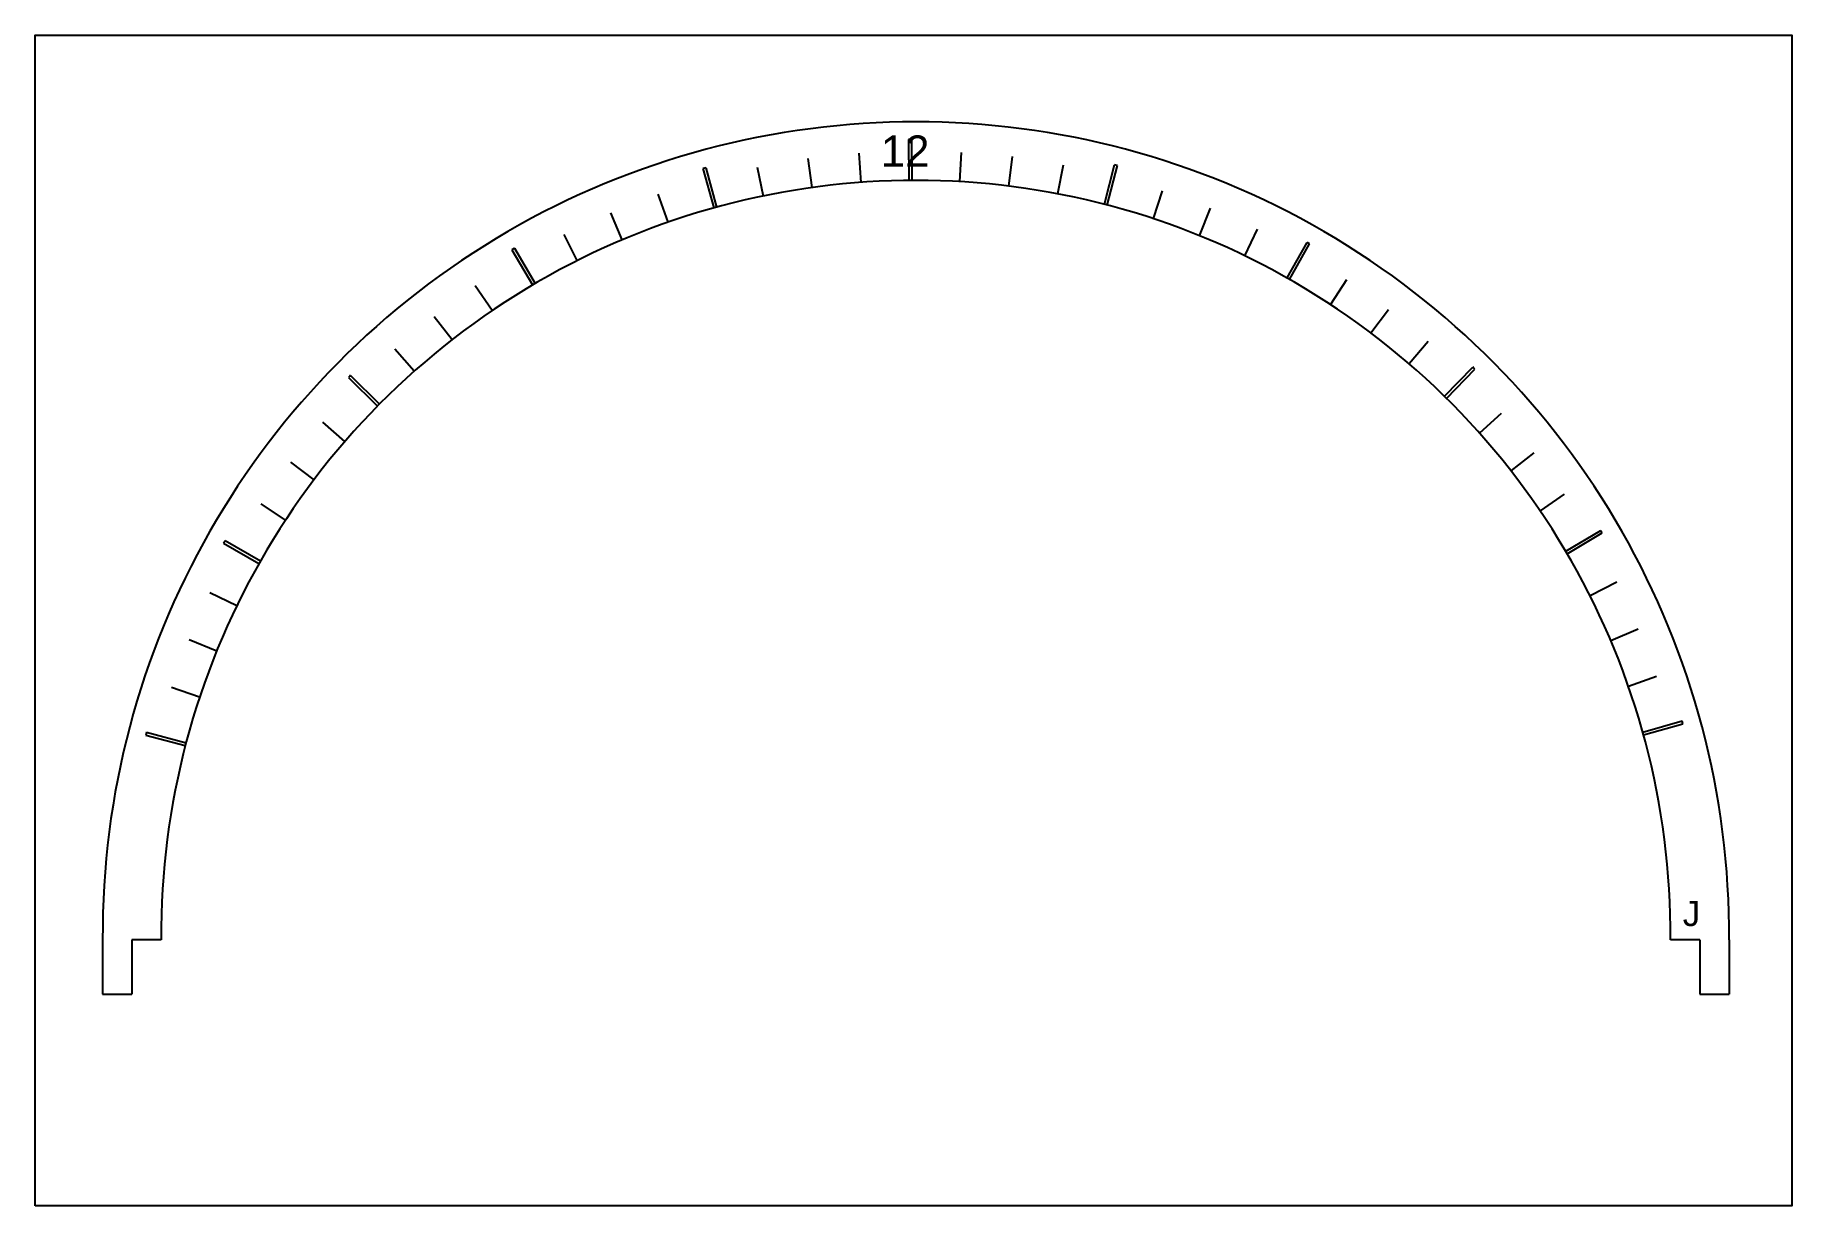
# Model space of a CAD drawing. Header units: millimetres. Extents: x 2872.2 to 2875.63, y 1653.06 to 1656.55.
# Drawn here: x 2872.201 to 2872.801, y 1653.064 to 1653.464 of the extents above; entities that cross this region are included whole.
import ezdxf

# ---------------------------------------------------------------- set-up
doc = ezdxf.new("R2010")
doc.units = ezdxf.units.MM
doc.header["$LTSCALE"] = 0.001
doc.styles.get("Standard").update_dxf_attribs({"font": 'arial.ttf'})

msp = doc.modelspace()

# ---------------------------------------------------------------- texts
at = {"color": 5}
for s, height, p in [('12', 0.010709, (2872.49017, 1653.41895)), ('J', 0.00857, (2872.76407, 1653.15953))]:
    msp.add_text(s, height=height, dxfattribs=at).set_placement(p)

# ---------------------------------------------------------------- linework, layer by layer
at = {"color": 5}
for p, q in [((2872.46525, 1653.42176, 0.00004), (2872.46662, 1653.41185, 0.00004)), ((2872.48267, 1653.42361, 0.00004), (2872.48339, 1653.41363, 0.00004)), ((2872.51768, 1653.42387, 0.00004), (2872.51711, 1653.41388, 0.00004)), ((2872.5339, 1653.41235, 0.00004), (2872.53515, 1653.42247, 0.00004)), ((2872.42944, 1653.41833, 0.00004), (2872.43312, 1653.4049, 0.00004)), ((2872.43041, 1653.4186, 0.00004), (2872.43409, 1653.40516, 0.00004)), ((2872.44799, 1653.41878, 0.00004), (2872.45, 1653.40898, 0.00004)), ((2872.55243, 1653.41956, 0.00004), (2872.55056, 1653.40973, 0.00004)), ((2872.56653, 1653.40615, 0.00004), (2872.57001, 1653.41964, 0.00004)), ((2872.5675, 1653.4059, 0.00004), (2872.57098, 1653.41938, 0.00004)), ((2872.4175, 1653.40002, 0.00004), (2872.41418, 1653.40965, 0.00004)), ((2872.58632, 1653.41075, 0.00004), (2872.58319, 1653.40125, 0.00004)), ((2872.39789, 1653.40318, 0.00004), (2872.40177, 1653.39396, 0.00004)), ((2872.59902, 1653.39542, 0.00004), (2872.60283, 1653.40488, 0.00004)), ((2872.61876, 1653.3976, 0.00004), (2872.61443, 1653.38858, 0.00004)), ((2872.3642, 1653.39061, 0.00004), (2872.37121, 1653.37858, 0.00004)), ((2872.36506, 1653.39112, 0.00004), (2872.37208, 1653.37908, 0.00004)), ((2872.38646, 1653.38689, 0.00004), (2872.38199, 1653.39584, 0.00004)), ((2872.62893, 1653.38099, 0.00004), (2872.63576, 1653.39312, 0.00004)), ((2872.6298, 1653.3805, 0.00004), (2872.63663, 1653.39263, 0.00004)), ((2872.35739, 1653.36982, 0.00004), (2872.35169, 1653.37828, 0.00004)), ((2872.64921, 1653.38032, 0.00004), (2872.64375, 1653.37194, 0.00004)), ((2872.33764, 1653.36781, 0.00004), (2872.34376, 1653.3599, 0.00004)), ((2872.65753, 1653.36222, 0.00004), (2872.66353, 1653.37023, 0.00004)), ((2872.3308, 1653.3491, 0.00004), (2872.32418, 1653.35661, 0.00004)), ((2872.67715, 1653.35923, 0.00004), (2872.67064, 1653.35163, 0.00004)), ((2872.68268, 1653.34054, 0.00004), (2872.69241, 1653.35051, 0.00004)), ((2872.68339, 1653.33985, 0.00004), (2872.69312, 1653.34981, 0.00004)), ((2872.30835, 1653.34696, 0.00004), (2872.31823, 1653.33714, 0.00004)), ((2872.30906, 1653.34767, 0.00004), (2872.31893, 1653.33784, 0.00004)), ((2872.30715, 1653.3251, 0.00004), (2872.29961, 1653.33168, 0.00004)), ((2872.70209, 1653.33467, 0.00004), (2872.69465, 1653.32798, 0.00004)), ((2872.2886, 1653.31807, 0.00004), (2872.29655, 1653.312, 0.00004)), ((2872.70544, 1653.31503, 0.00004), (2872.7133, 1653.32122, 0.00004)), ((2872.72361, 1653.30708, 0.00004), (2872.71536, 1653.30141, 0.00004)), ((2872.28683, 1653.29823, 0.00004), (2872.2785, 1653.30377, 0.00004)), ((2872.72412, 1653.2876, 0.00004), (2872.73609, 1653.29472, 0.00004)), ((2872.26572, 1653.29037, 0.00004), (2872.27779, 1653.28342, 0.00004)), ((2872.26621, 1653.29124, 0.00004), (2872.27828, 1653.28429, 0.00004)), ((2872.72463, 1653.28674, 0.00004), (2872.73659, 1653.29386, 0.00004)), ((2872.74151, 1653.27701, 0.00004), (2872.73243, 1653.27237, 0.00004)), ((2872.2702, 1653.26895, 0.00004), (2872.26105, 1653.27345, 0.00004)), ((2872.7395, 1653.25709, 0.00004), (2872.74887, 1653.26113, 0.00004)), ((2872.25393, 1653.25746, 0.00004), (2872.26336, 1653.25356, 0.00004)), ((2872.25754, 1653.23777, 0.00004), (2872.24788, 1653.24105, 0.00004)), ((2872.75516, 1653.24481, 0.00004), (2872.74555, 1653.24139, 0.00004)), ((2872.75042, 1653.22583, 0), (2872.76383, 1653.22964, 0)), ((2872.7507, 1653.22487, 0), (2872.76409, 1653.22867, 0)), ((2872.23919, 1653.22479, 0.00004), (2872.25264, 1653.22119, 0.00004)), ((2872.23944, 1653.22576, 0.00004), (2872.2529, 1653.22216, 0.00004))]:
    msp.add_line(p, q, dxfattribs=at)
msp.add_lwpolyline([(2872.20135, 1653.06395), (2872.20135, 1653.46395), (2872.80135, 1653.46395), (2872.80135, 1653.06395), (2872.20135, 1653.06395)])
at = {"color": 1}
for points in [[(2872.77991, 1653.1548, 1.006368), (2872.22441, 1653.1548, 1.006368)], [(2872.7599, 1653.15487, 1.006615), (2872.24442, 1653.15487, 1.006368)]]:
    msp.add_lwpolyline(points, format="xyb", dxfattribs=at)
at = {"color": 5}
for points in [[(2872.50064, 1653.42824, 0.00092), (2872.49964, 1653.42823, 0.00092)], [(2872.43041, 1653.4186, 0.00092), (2872.42944, 1653.41833, 0.00092)], [(2872.57098, 1653.41938, 0.00092), (2872.57001, 1653.41964, 0.00092)], [(2872.36506, 1653.39112, 0.00092), (2872.3642, 1653.39061, 0.00092)], [(2872.63663, 1653.39263, 0.00092), (2872.63576, 1653.39312, 0.00092)], [(2872.69312, 1653.34981, 0.00092), (2872.69241, 1653.35051, 0.00092)], [(2872.30906, 1653.34767, 0.00092), (2872.30835, 1653.34696, 0.00092)], [(2872.73659, 1653.29386, 0.00092), (2872.73609, 1653.29472, 0.00092)], [(2872.26621, 1653.29124, 0.00092), (2872.26572, 1653.29037, 0.00092)], [(2872.76409, 1653.22867, 0.00092), (2872.76383, 1653.22964, 0.00092)], [(2872.23944, 1653.22576, 0.00092), (2872.23919, 1653.22479, 0.00092)]]:
    msp.add_lwpolyline(points, format="xyb", dxfattribs=at)
for points in [[(2872.49964, 1653.42823), (2872.49974, 1653.41431)], [(2872.50064, 1653.42824), (2872.50074, 1653.41431)]]:
    msp.add_lwpolyline(points, dxfattribs=at)
at = {"color": 1}
for points in [[(2872.22441, 1653.15492), (2872.22441, 1653.13632)], [(2872.24442, 1653.15487), (2872.23441, 1653.15487)], [(2872.23441, 1653.15487), (2872.23441, 1653.13632)], [(2872.76991, 1653.15487), (2872.7599, 1653.15487)], [(2872.76991, 1653.15487), (2872.76991, 1653.13626)], [(2872.77991, 1653.15481), (2872.77991, 1653.13626)], [(2872.22441, 1653.13632), (2872.23441, 1653.13632)], [(2872.76991, 1653.13626), (2872.77991, 1653.13626)]]:
    msp.add_lwpolyline(points, dxfattribs=at)

msp.set_redraw_order([(e.dxf.handle, doc.entitydb.next_handle()) for e in msp.query("TEXT MTEXT ATTDEF DIMENSION ARC_DIMENSION")])  # texts and dimensions are drawn at this point

doc.saveas('drawing.dxf')
